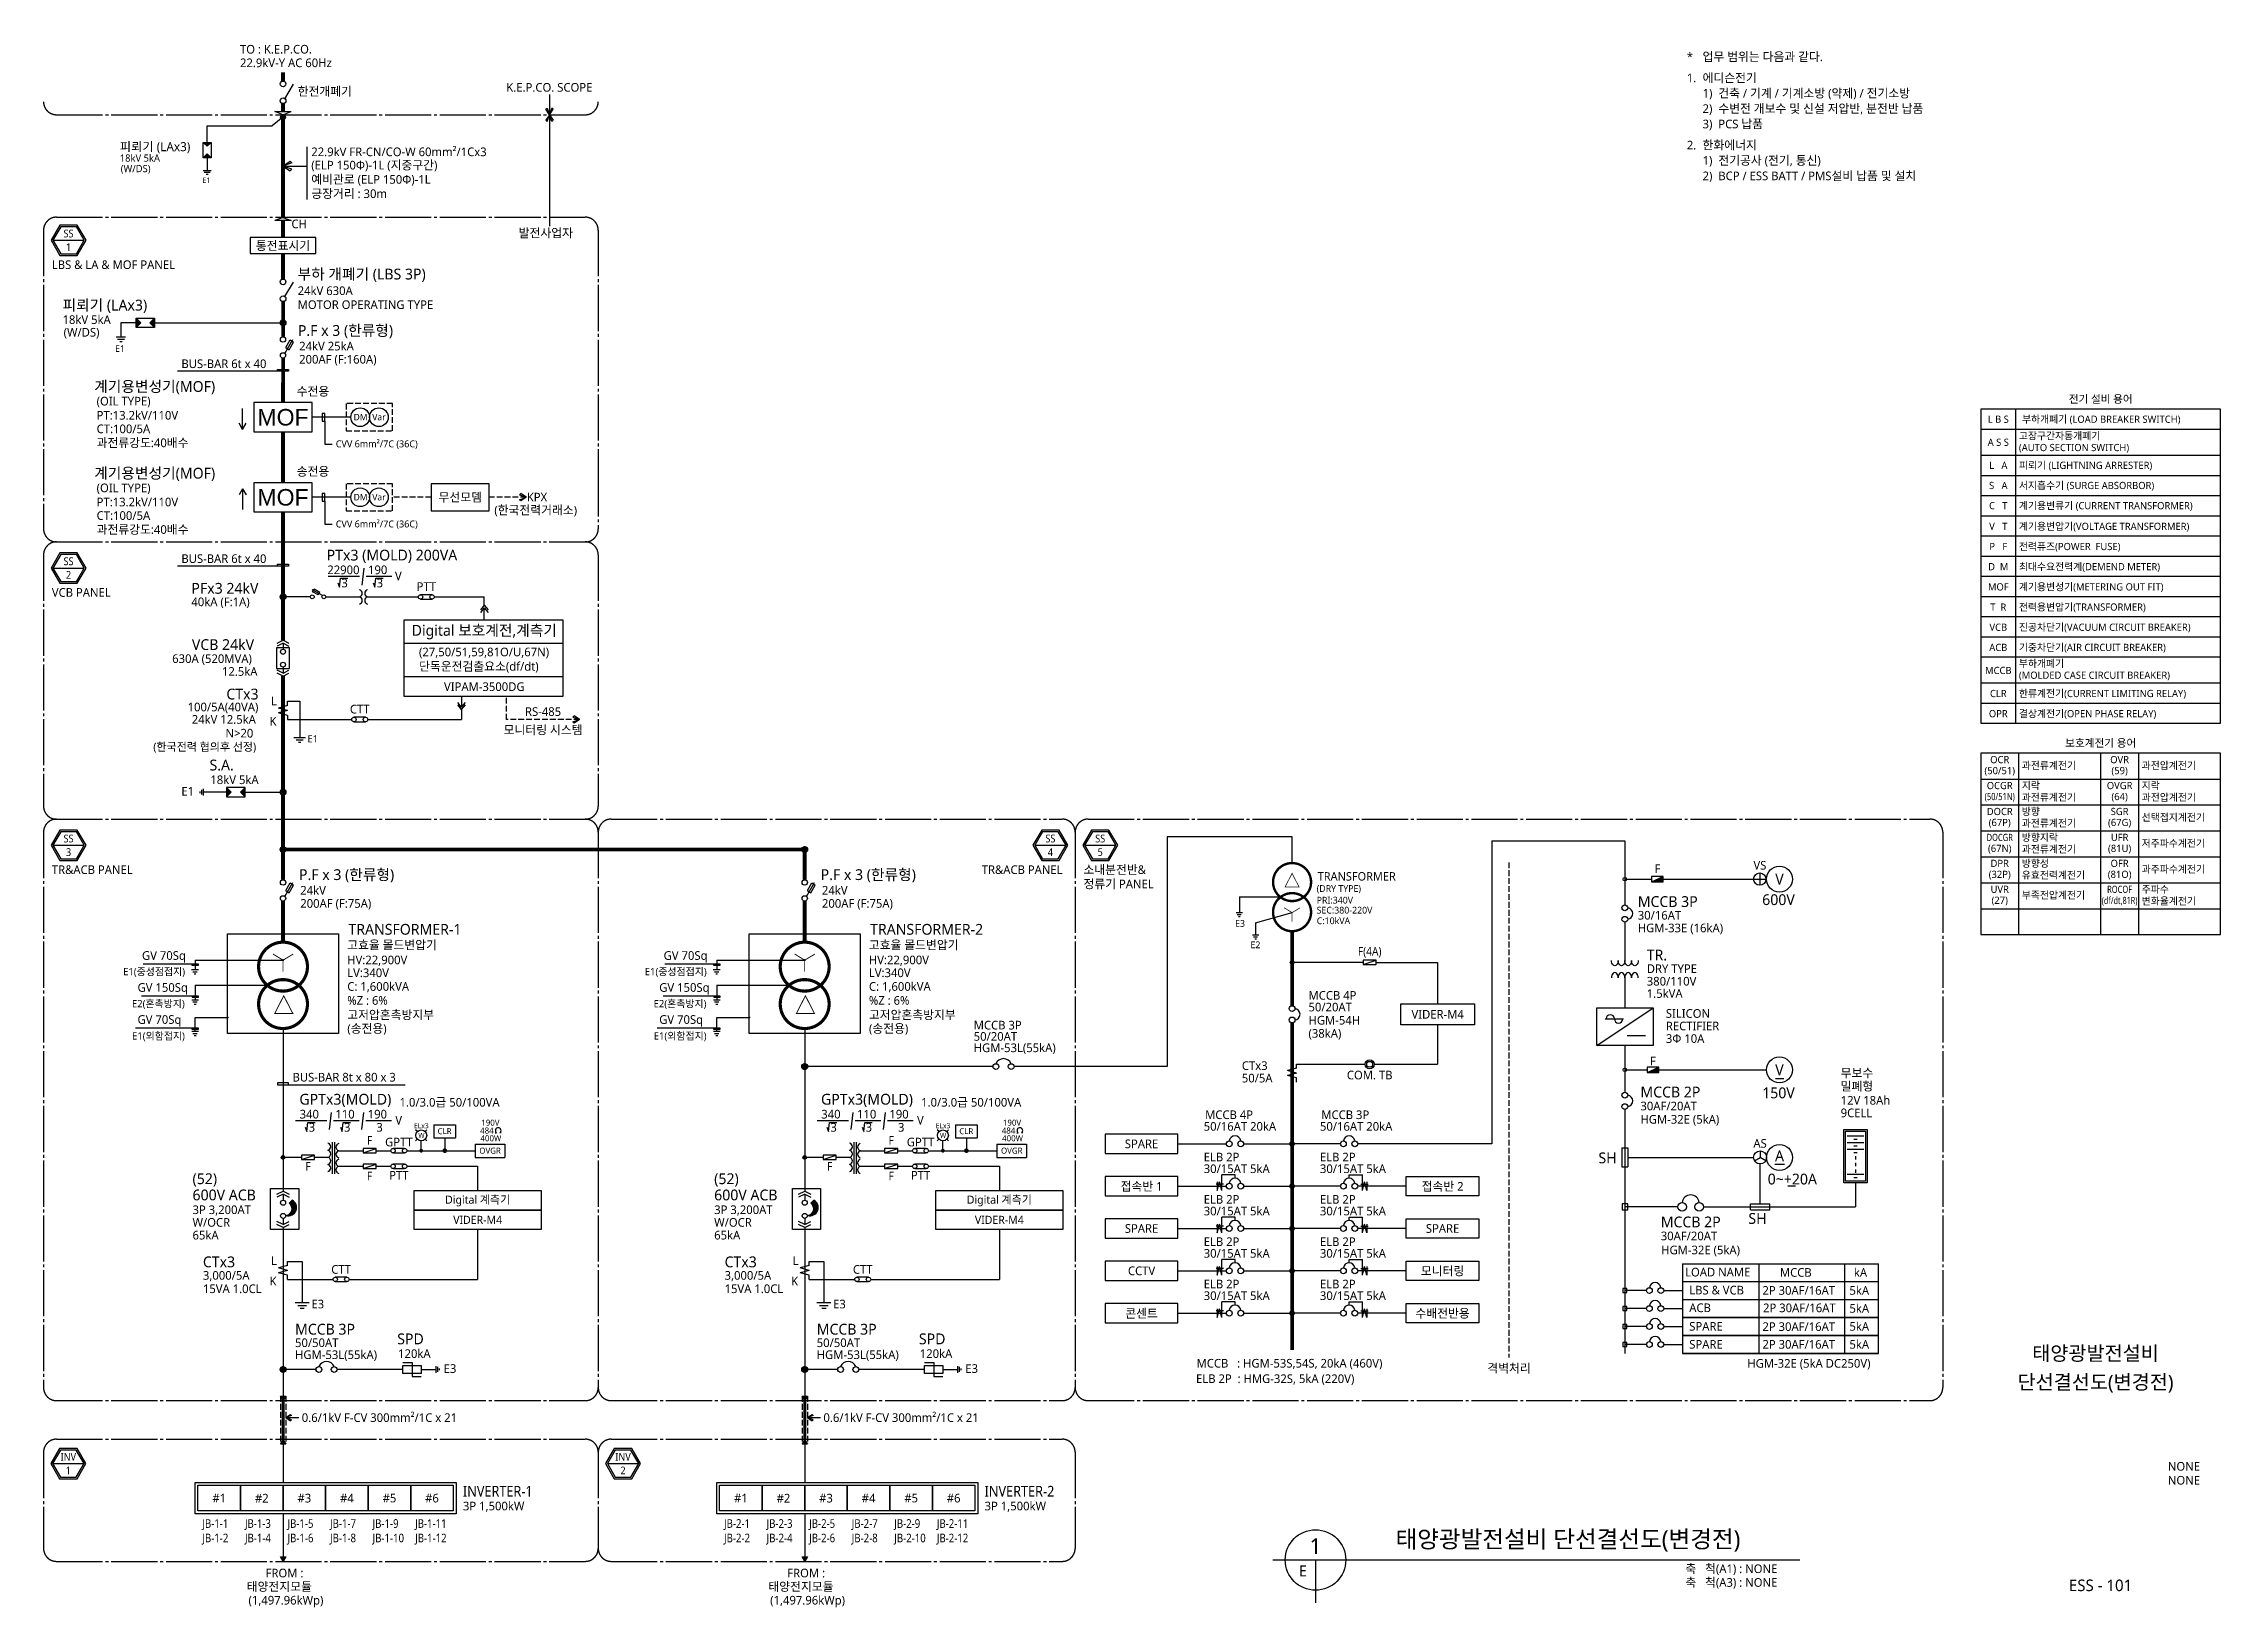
# Model space of a CAD drawing. Header units: millimetres. Extents: x 6276 to 501578, y 2533 to 56800.
# Drawn here: x 6276 to 81810, y 2533 to 56800 of the extents above; entities that cross this region are included whole.
import ezdxf
from ezdxf.enums import TextEntityAlignment as Align

# ---------------------------------------------------------------- set-up
doc = ezdxf.new("R2010")
doc.units = ezdxf.units.MM
doc.header["$LTSCALE"] = 100
doc.set_wipeout_variables(frame=1)
doc.linetypes.add('C4', pattern=[19, 16, -1, 1, -1])
doc.linetypes.add('LH2', pattern=[2.75, 2, -0.75])
for name, color, linetype in [('E-ELEC', 3, 'Continuous'), ('E-LINE', 4, 'Continuous'), ('E-TABL', 1, 'Continuous'), ('E-TEXT', 7, 'Continuous'), ('도면 TITLE', 4, 'Continuous')]:
    doc.layers.add(name, color=color, linetype=linetype)
doc.styles.add('arial', font='arial.ttf')
doc.styles.add('MG', font='malgun.ttf')

msp = doc.modelspace()

# ---------------------------------------------------------------- texts
at = {"style": 'MG'}
for s, p in [('BUS-BAR 6t x 40', (11060, 45539)), ('BUS-BAR 6t x 40', (11060, 38776)), ('GV 70Sq', (9692, 25005)), ('GV 70Sq', (27792, 25005)), ('GV 150Sq', (9538, 23896)), ('GV 150Sq', (27639, 23896)), ('GV 70Sq', (9537, 22784)), ('GV 70Sq', (27638, 22784)), ('BUS-BAR 8t x 80 x 3', (14915, 20783))]:
    msp.add_text(s, height=300, dxfattribs=at).set_placement(p)
at = {"color": 3, "linetype": 'Continuous', "style": 'MG'}
for s, p in [('ELB 2P  : HMG-32S, 5kA (220V)', (46266, 10321)), ('MCCB   : HGM-53S,54S, 20kA (460V)', (46283, 10857))]:
    msp.add_text(s, height=300, dxfattribs=at).set_placement(p)
at = {"layer": 'E-ELEC', "style": 'MG'}
for s, height, p in [('CT:100/5A', 300, (8119, 43280)), ('CT:100/5A', 300, (8119, 40272)), ('단독운전검출요소(df/dt)', 300, (19307, 35037)), ('(DRY TYPE)', 233.3, (50451, 27363)), ('C:10kVA', 233.3, (50453, 26243)), ('고효율 몰드변압기', 300, (16812, 25371)), ('고효율 몰드변압기', 300, (34913, 25371)), ('C: 1,600kVA', 300, (16815, 23931)), ('C: 1,600kVA', 300, (34915, 23931))]:
    msp.add_text(s, height=height, dxfattribs=at).set_placement(p)
for s, height, p in [('(27,50/51,59,81O/U,67N)', 300, (21560, 35657)), ('VIPAM-3500DG', 300, (21570, 34484)), ('VIDER-M4', 300, (54649, 23116)), ('VIDER-M4', 280, (21339, 15983)), ('VIDER-M4', 280, (39440, 15983))]:
    msp.add_text(s, height=height, dxfattribs=at).set_placement(p, align=Align.MIDDLE)
msp.add_text('100/5A(40VA)', height=300, dxfattribs=at).set_placement((13730, 33628), align=Align.RIGHT)
at = {"layer": 'E-LINE', "style": 'MG'}
for s, height, p in [('피뢰기 (LAx3)', 312.5, (8922, 53065)), ('부하 개폐기 (LBS 3P)', 375, (15094, 48614)), ('피뢰기 (LAx3)', 375, (6935, 47536)), ('P.F x 3 (한류형)', 375, (15101, 46656)), ('계기용변성기(MOF)', 375, (8036, 44712)), ('계기용변성기(MOF)', 375, (8036, 41703)), ('PTx3 (MOLD) 200VA', 375, (16100, 38862)), ('PFx3 24kV', 375, (11407, 37709)), ('VCB 24kV', 375, (11423, 35756)), ('S.A.', 375, (12036, 31577)), ('P.F x 3 (한류형)', 375, (15140, 27774)), ('P.F x 3 (한류형)', 375, (33241, 27774)), ('TRANSFORMER', 291.67, (50486, 27756)), ('TRANSFORMER-1', 375, (16857, 25876)), ('TRANSFORMER-2', 375, (34958, 25876)), ('(52)', 375, (11446, 17223)), ('(52)', 375, (29546, 17223)), ('600V ACB', 375, (11446, 16659)), ('600V ACB', 375, (29546, 16659)), ('CTx3', 375, (11806, 14337)), ('CTx3', 375, (29907, 14337)), ('MCCB 3P', 375, (15003, 12001)), ('MCCB 3P', 375, (33104, 12001)), ('SPD', 375, (18549, 11665)), ('SPD', 375, (36650, 11665))]:
    msp.add_text(s, height=height, dxfattribs=at).set_placement(p)
for s, height, p in [('Digital 보호계전,계측기', 375, (21570, 36400)), ('GPTx3(MOLD)', 375, (16748, 20129)), ('GPTx3(MOLD)', 375, (34848, 20129)), ('Digital 계측기', 280, (21339, 16659)), ('Digital 계측기', 280, (39440, 16659))]:
    msp.add_text(s, height=height, dxfattribs=at).set_placement(p, align=Align.MIDDLE)
msp.add_text('CTx3', height=375, dxfattribs=at).set_placement((13738, 34040), align=Align.RIGHT)
at = {"layer": 'E-LINE', "style": 'MG', "width": 0.9}
for s, p in [('INVERTER-1', (20828, 6378)), ('INVERTER-2', (38928, 6378))]:
    msp.add_text(s, height=375, dxfattribs=at).set_placement(p)
at = {"layer": 'E-TEXT', "style": 'MG'}
for s, height, p in [('TO : K.E.P.CO.', 300, (13092, 56452)), ('22.9kV-Y AC 60Hz', 300, (13093, 55981)), ('한전개폐기', 300, (15094, 54988)), ('K.E.P.CO. SCOPE', 300, (22332, 55129)), ('18kV 5kA', 250, (8922, 52701)), ('22.9kV FR-CN/CO-W 60mm²/1Cx3', 300, (15567, 52892)), ('(W/DS)', 250, (8954, 52336)), ('E1', 188.5, (11787, 51963)), ('(ELP 150Φ)-1L (지중구간)', 300, (15567, 52430)), ('예비관로 (ELP 150Φ)-1L', 300, (15567, 51935)), ('긍장거리 : 30m', 300, (15567, 51440)), ('CH', 300, (14878, 50392)), ('발전사업자', 300, (22763, 50075)), ('24kV 630A', 300, (15094, 48074)), ('MOTOR OPERATING TYPE', 300, (15094, 47589)), ('18kV 5kA', 300, (6935, 47069)), ('(W/DS)', 300, (6974, 46631)), ('E1', 226.2, (8762, 46101)), ('24kV 25kA', 300, (15145, 46151)), ('200AF (F:160A)', 300, (15145, 45694)), ('수전용', 300, (15060, 44581)), ('(OIL TYPE)', 300, (8119, 44241)), ('PT:13.2kV/110V', 300, (8119, 43750)), ('DM', 226.2, (17035, 43724)), ('Var', 226.2, (17683, 43724)), ('과전류강도:40배수', 300, (8119, 42795)), ('CVV 6mm²/7C (36C)', 240, (16417, 42788)), ('송전용', 300, (15060, 41803)), ('(OIL TYPE)', 300, (8119, 41232)), ('PT:13.2kV/110V', 300, (8119, 40741)), ('DM', 226.2, (17035, 40946)), ('Var', 226.2, (17683, 40946)), ('(한국전력거래소)', 300, (21918, 40458)), ('KPX', 300, (23043, 40911)), ('과전류강도:40배수', 300, (8119, 39786)), ('CVV 6mm²/7C (36C)', 240, (16417, 40009)), ('22900', 300, (16122, 38388)), ('190', 300, (17535, 38388)), ('3', 300, (16611, 37931)), ('3', 300, (17835, 37931)), ('V', 300, (18469, 38177)), ('40kA (F:1A)', 300, (11407, 37277)), ('630A (520MVA)', 300, (10740, 35306)), ('12.5kA', 300, (12466, 34861)), ('E1', 300, (11060, 30706)), ('18kV 5kA', 300, (12065, 31104)), ('F', 300, (62175, 28021)), ('24kV', 300, (15184, 27269)), ('24kV', 300, (33285, 27269)), ('PRI:340V', 233.3, (50451, 26959)), ('MCCB 3P', 375, (61592, 26839)), ('600V', 375, (65910, 26905)), ('200AF (F:75A)', 300, (15184, 26812)), ('200AF (F:75A)', 300, (33285, 26812)), ('SEC:380-220V', 233.33, (50451, 26612)), ('30/16AT', 300, (61592, 26402)), ('HV:22,900V', 300, (16813, 24851)), ('HV:22,900V', 300, (34913, 24851)), ('TR.', 375, (61904, 24985)), ('LV:340V', 300, (16813, 24406)), ('LV:340V', 300, (34913, 24406)), ('380/110V', 300, (61904, 24112)), ('DRY TYPE', 300, (61904, 24548)), ('%%%Z : 6%%%', 300, (16815, 23446)), ('%%%Z : 6%%%', 300, (34915, 23446)), ('50/20AT', 300, (50167, 23216)), ('MCCB 4P', 300, (50167, 23621)), ('1.5kVA', 300, (61904, 23687)), ('(송전용)', 300, (16817, 22470)), ('고저압혼촉방지부', 300, (16815, 22945)), ('(송전용)', 300, (34917, 22470)), ('고저압혼촉방지부', 300, (34915, 22945)), ('HGM-54H', 300, (50167, 22760)), ('SILICON', 300, (62567, 22994)), ('RECTIFIER', 300, (62567, 22559)), ('(38kA)', 300, (50167, 22303)), ('3Φ 10A', 300, (62567, 22123)), ('F', 300, (62017, 21341)), ('무보수', 300, (68632, 20927)), ('MCCB 2P', 375, (61684, 20230)), ('150V', 375, (65910, 20202)), ('밀폐형', 300, (68632, 20468)), ('340', 300, (15162, 19500)), ('110', 300, (16402, 19500)), ('190', 300, (17524, 19500)), ('340', 300, (33262, 19500)), ('110', 300, (34502, 19500)), ('190', 300, (35624, 19500)), ('30AF/20AT', 300, (61684, 19783)), ('9CELL', 300, (68632, 19545)), ('12V 18Ah', 300, (68632, 19980)), ('3', 300, (15477, 19043)), ('3', 300, (16702, 19043)), ('3', 300, (17824, 19043)), ('V', 300, (18482, 19289)), ('3', 300, (33578, 19043)), ('3', 300, (34802, 19043)), ('3', 300, (35924, 19043)), ('V', 300, (36583, 19289)), ('SH', 375, (60228, 17946)), ('0~+20A', 375, (66101, 17211)), ('MCCB 2P', 375, (62390, 15722)), ('SH', 375, (65431, 15843)), ('30AF/20AT', 300, (62390, 15275)), ('LOAD NAME', 300, (63234, 14018)), ('LBS & VCB', 300, (63378, 13394)), ('2P 30AF/16AT', 300, (65917, 13384)), ('MCCB', 300, (66523, 14008)), ('5kA', 300, (68937, 13384)), ('kA', 300, (69091, 14008)), ('ACB', 300, (63378, 12781)), ('2P 30AF/16AT', 300, (65938, 12779)), ('5kA', 300, (68937, 12760)), ('SPARE', 300, (63378, 12138)), ('2P 30AF/16AT', 300, (65917, 12128)), ('5kA', 300, (68937, 12136)), ('120kA', 300, (18578, 11191)), ('120kA', 300, (36679, 11191)), ('SPARE', 300, (63378, 11514)), ('2P 30AF/16AT', 300, (65917, 11513)), ('5kA', 300, (68937, 11513)), ('E3', 300, (20161, 10673)), ('E3', 300, (38261, 10673)), ('HGM-32E (5kA DC250V)', 300, (65392, 10852)), ('0.6/1kV F-CV 300mm²/1C x 21', 300, (15236, 8970)), ('0.6/1kV F-CV 300mm²/1C x 21', 300, (33337, 8970)), ('FROM :', 300, (13981, 3577)), ('FROM :', 300, (32081, 3577)), ('태양전지모듈', 300, (13327, 3106)), ('태양전지모듈', 300, (31427, 3106)), ('(1,497.96kWp)', 300, (13388, 2634)), ('(1,497.96kWp)', 300, (31488, 2634))]:
    msp.add_text(s, height=height, dxfattribs=at).set_placement(p)
at = {"layer": 'E-TEXT', "linetype": 'Continuous', "style": 'MG', "width": 0.9}
for s, p in [('SS', (7145, 50208)), ('1', (7145, 49736)), ('SS', (7145, 38835)), ('2', (7145, 38364)), ('SS', (7145, 29215)), ('3', (7145, 28743)), ('SS', (41212, 29215)), ('4', (41212, 28743)), ('SS', (42940, 29215)), ('5', (42940, 28743)), ('INV', (7136, 7760)), ('INV', (26383, 7760)), ('1', (7136, 7288)), ('2', (26383, 7288))]:
    msp.add_text(s, height=270, dxfattribs=at).set_placement(p, align=Align.MIDDLE)
at = {"layer": 'E-TEXT'}
for s, height, style, p in [('통전표시기', 300, 'MG', (14586, 49792)), ('전기 설비 용어', 270, 'MG', (77656, 44471)), ('MOF', 573.3, 'arial', (14586, 43833)), ('L B S', 250, 'MG', (74101, 43765)), ('A S S', 250, 'MG', (74101, 42965)), ('S   A', 250, 'MG', (74101, 41465)), ('L   A', 250, 'MG', (74101, 42165)), ('MOF', 573.3, 'arial', (14586, 41055)), ('C   T', 250, 'MG', (74101, 40765)), ('V   T', 250, 'MG', (74101, 40047)), ('P   F', 250, 'MG', (74101, 39347)), ('D  M', 250, 'MG', (74101, 38647)), ('PTT', 300, 'MG', (19557, 37959)), ('MOF', 250, 'MG', (74101, 37947)), ('T  R', 250, 'MG', (74101, 37247)), ('VCB', 250, 'MG', (74101, 36547)), ('ACB', 250, 'MG', (74101, 35847)), ('MCCB', 250, 'MG', (74101, 35047)), ('CLR', 250, 'MG', (74101, 34247)), ('CTT', 300, 'MG', (17247, 33704)), ('OPR', 250, 'MG', (74101, 33547)), ('보호계전기 용어', 270, 'MG', (77656, 32535)), ('OCR', 250, 'MG', (74151, 31953)), ('OVR', 250, 'MG', (78311, 31953)), ('(50/51)', 250, 'MG', (74151, 31546)), ('OCGR', 250, 'MG', (74151, 31053)), ('OVGR', 250, 'MG', (78311, 31053)), ('(59)', 250, 'MG', (78311, 31546)), ('DOCR', 250, 'MG', (74151, 30153)), ('SGR', 250, 'MG', (78311, 30153)), ('(64)', 250, 'MG', (78311, 30646)), ('(67P)', 250, 'MG', (74151, 29746)), ('(67G)', 250, 'MG', (78311, 29746)), ('(67N)', 250, 'MG', (74151, 28846)), ('(81U)', 250, 'MG', (78311, 28846)), ('UFR', 250, 'MG', (78311, 29253)), ('VS', 300, 'MG', (65830, 28286)), ('V', 375, 'MG', (66509, 27805)), ('(32P)', 250, 'MG', (74151, 27946)), ('DPR', 250, 'MG', (74151, 28353)), ('(81O)', 250, 'MG', (78311, 27946)), ('OFR', 250, 'MG', (78311, 28353)), ('UVR', 250, 'MG', (74151, 27453)), ('(27)', 250, 'MG', (74151, 27046)), ('V', 375, 'MG', (66509, 21188)), ('400W', 209.8, 'MG', (21798, 18814)), ('190V', 209.8, 'MG', (21781, 19355)), ('400W', 209.8, 'MG', (39899, 18814)), ('190V', 209.8, 'MG', (39881, 19355)), ('GPTT', 300, 'MG', (18605, 18682)), ('OVGR', 209.8, 'MG', (21771, 18383)), ('GPTT', 300, 'MG', (36706, 18682)), ('OVGR', 209.8, 'MG', (39871, 18383)), ('SPARE', 300, 'MG', (44375, 18620)), ('AS', 300, 'MG', (65836, 18636)), ('A', 375, 'MG', (66511, 18204)), ('PTT', 300, 'MG', (18605, 17530)), ('PTT', 300, 'MG', (36706, 17530)), ('접속반 1', 300, 'MG', (44375, 17151)), ('접속반 2', 300, 'MG', (54820, 17151)), ('SPARE', 300, 'MG', (44375, 15683)), ('SPARE', 300, 'MG', (54820, 15683)), ('CTT', 300, 'MG', (16599, 14262)), ('CTT', 300, 'MG', (34700, 14262)), ('CCTV', 300, 'MG', (44375, 14214)), ('모니터링', 300, 'MG', (54820, 14214)), ('콘센트', 300, 'MG', (44375, 12745)), ('수배전반용', 300, 'MG', (54820, 12745))]:
    msp.add_text(s, height=height, dxfattribs=dict(at, style=style)).set_placement(p, align=Align.MIDDLE)
at = {"layer": 'E-TEXT', "linetype": 'Continuous', "style": 'MG'}
for s, height, p in [('LBS & LA & MOF PANEL', 300, (6565, 48976)), ('VCB PANEL', 300, (6565, 37603)), ('E1', 250, (15433, 32550)), ('TR&ACB PANEL', 300, (6565, 27983)), ('TR&ACB PANEL', 300, (38830, 27983)), ('소내분전반&', 300, (42360, 27983)), ('정류기 PANEL', 300, (42360, 27487)), ('HGM-33E (16kA)', 300, (61592, 25961)), ('MCCB 3P', 300, (38551, 22589)), ('50/20AT', 300, (38551, 22198)), ('HGM-53L(55kA)', 300, (38551, 21803)), ('CTx3', 300, (47854, 21184)), ('50/5A', 300, (47854, 20751)), ('1.0/3.0급 50/100VA', 300, (18627, 19912)), ('1.0/3.0급 50/100VA', 300, (36727, 19912)), ('MCCB 4P', 300, (46579, 19480)), ('MCCB 3P', 300, (50611, 19480)), ('HGM-32E (5kA)', 300, (61684, 19321)), ('50/16AT 20kA', 300, (46532, 19076)), ('50/16AT 20kA', 300, (50564, 19076)), ('ELB 2P', 300, (46532, 18012)), ('ELB 2P', 300, (50564, 18012)), ('30/15AT 5kA', 300, (46532, 17607)), ('30/15AT 5kA', 300, (50564, 17607)), ('ELB 2P', 300, (46532, 16543)), ('ELB 2P', 300, (50564, 16543)), ('W/OCR', 300, (11446, 15744)), ('3P 3,200AT', 300, (11446, 16184)), ('W/OCR', 300, (29546, 15744)), ('3P 3,200AT', 300, (29546, 16184)), ('30/15AT 5kA', 300, (46532, 16139)), ('30/15AT 5kA', 300, (50564, 16139)), ('65kA', 300, (11446, 15302)), ('65kA', 300, (29546, 15302)), ('ELB 2P', 300, (46532, 15075)), ('ELB 2P', 300, (50564, 15075)), ('HGM-32E (5kA)', 300, (62403, 14788)), ('30/15AT 5kA', 300, (46532, 14670)), ('30/15AT 5kA', 300, (50564, 14670)), ('3,000/5A', 300, (11806, 13905)), ('15VA 1.0CL', 300, (11806, 13442)), ('3,000/5A', 300, (29907, 13905)), ('15VA 1.0CL', 300, (29907, 13442)), ('ELB 2P', 300, (46532, 13606)), ('ELB 2P', 300, (50564, 13606)), ('E3', 300, (15571, 12911)), ('E3', 300, (33672, 12911)), ('30/15AT 5kA', 300, (46532, 13202)), ('30/15AT 5kA', 300, (50564, 13202)), ('50/50AT', 300, (15003, 11569)), ('HGM-53L(55kA)', 300, (15003, 11154)), ('50/50AT', 300, (33104, 11569)), ('HGM-53L(55kA)', 300, (33104, 11154)), ('3P 1,500kW', 300, (20828, 5903)), ('3P 1,500kW', 300, (38928, 5903))]:
    msp.add_text(s, height=height, dxfattribs=at).set_placement(p)
at = {"layer": 'E-TEXT', "style": 'MG'}
for s, p in [('부하개폐기 (LOAD BREAKER SWITCH)', (74924, 43765)), ('고장구간자동개폐기', (74817, 43189)), ('(AUTO SECTION SWITCH)', (74817, 42782)), ('피뢰기 (LIGHTNING ARRESTER)', (74817, 42165)), ('서지흡수기 (SURGE ABSORBOR)', (74817, 41465)), ('계기용변류기 (CURRENT TRANSFORMER)', (74817, 40765)), ('계기용변압기(VOLTAGE TRANSFORMER)', (74817, 40047)), ('전력퓨즈(POWER  FUSE)', (74817, 39347)), ('최대수요전력계(DEMEND METER)', (74817, 38647)), ('계기용변성기(METERING OUT FIT)', (74817, 37947)), ('전력용변압기(TRANSFORMER)', (74817, 37247)), ('진공차단기(VACUUM CIRCUIT BREAKER)', (74817, 36547)), ('기중차단기(AIR CIRCUIT BREAKER)', (74817, 35847)), ('(MOLDED CASE CIRCUIT BREAKER)', (74817, 34882)), ('부하개폐기', (74817, 35289)), ('한류계전기(CURRENT LIMITING RELAY)', (74817, 34247)), ('결상계전기(OPEN PHASE RELAY)', (74817, 33547)), ('과전류계전기', (74917, 31750)), ('과전압계전기', (79077, 31750)), ('지락', (74917, 31053)), ('지락', (79077, 31053)), ('과전류계전기', (74917, 30646)), ('방향', (74917, 30153)), ('과전압계전기', (79077, 30646)), ('과전류계전기', (74917, 29746)), ('선택접지계전기', (79077, 29950)), ('과전류계전기', (74917, 28846)), ('방향지락', (74917, 29253)), ('저주파수계전기', (79077, 29050)), ('유효전력계전기', (74917, 27946)), ('방향성', (74917, 28353)), ('과주파수계전기', (79077, 28150)), ('부족전압계전기', (74917, 27250)), ('주파수', (79077, 27453)), ('변화율계전기', (79077, 27046))]:
    msp.add_text(s, height=250, dxfattribs=at).set_placement(p, align=Align.MIDDLE_LEFT)
for s, p in [('무선모뎀', (20736, 41055)), ('RS-485', (23609, 33619)), ('모니터링 시스템', (23609, 32984))]:
    msp.add_text(s, height=300, dxfattribs=at).set_placement(p, align=Align.MIDDLE_CENTER)
for s, height, p in [('L', 300, (14371, 33840)), ('24kV 12.5kA', 300, (13644, 33198)), ('K', 300, (14358, 33135)), ('(한국전력 협의후 선정)', 280, (13655, 32256)), ('N>20', 300, (13555, 32720)), ('L', 300, (14371, 14412)), ('L', 300, (32471, 14412)), ('K', 300, (14358, 13707)), ('K', 300, (32458, 13707))]:
    msp.add_text(s, height=height, dxfattribs=at).set_placement(p, align=Align.RIGHT)
for s, height, width, p in [('(50/51N)', 250, 0.8, (74151, 30646)), ('DOCGR', 250, 0.8, (74151, 29253)), ('(df/dt,81R)', 250, 0.65, (78311, 27046)), ('ROCOF', 250, 0.8, (78311, 27453)), ('F(4A)', 300, 0.9, (52290, 25270)), ('F', 300, 0.9, (17589, 18743)), ('F', 300, 0.9, (35689, 18743)), ('F', 300, 0.9, (15454, 17836)), ('F', 300, 0.9, (17588, 17505)), ('F', 300, 0.9, (33555, 17836)), ('F', 300, 0.9, (35689, 17505))]:
    msp.add_text(s, height=height, dxfattribs=dict(at, width=width)).set_placement(p, align=Align.MIDDLE)
for s, height, p in [('E3', 233.3, (47793, 26151)), ('E2', 233.3, (48327, 25409)), ('E1(중성점접지)', 252, (10113, 24469)), ('E1(중성점접지)', 252, (28213, 24469)), ('E2(혼촉방지)', 252, (10260, 23358)), ('E2(혼촉방지)', 252, (28361, 23358)), ('E1(외함접지)', 252, (10264, 22238)), ('E1(외함접지)', 252, (28365, 22238)), ('ELx3', 174.8, (19388, 19161)), ('W', 175, (19388, 18827)), ('CLR', 209.8, (20192, 18956)), ('ELx3', 174.8, (37488, 19161)), ('W', 175, (37488, 18827)), ('CLR', 209.8, (38293, 18956))]:
    msp.add_text(s, height=height, dxfattribs=at).set_placement(p, align=Align.CENTER)
at = {"layer": 'E-TEXT', "linetype": 'Continuous', "style": 'MG'}
for s, p in [('COM. TB', (52290, 21007)), ('격벽처리', (57124, 10834))]:
    msp.add_text(s, height=300, dxfattribs=at).set_placement(p, align=Align.MIDDLE_CENTER)
at = {"layer": 'E-TEXT', "color": 3, "style": 'MG'}
for p in [(21660, 19081), (39761, 19081)]:
    msp.add_text('484', height=209.8, dxfattribs=at).set_placement(p, align=Align.MIDDLE)
at = {"layer": 'E-TEXT', "linetype": 'Continuous', "style": 'MG'}
for s, p in [('#1', (12373, 6327)), ('#2', (13849, 6327)), ('#3', (15326, 6327)), ('#4', (16802, 6327)), ('#5', (18279, 6327)), ('#6', (19755, 6327)), ('#1', (30473, 6327)), ('#2', (31950, 6327)), ('#3', (33426, 6327)), ('#4', (34903, 6327)), ('#5', (36380, 6327)), ('#6', (37856, 6327))]:
    msp.add_text(s, height=300, dxfattribs=at).set_placement(p, align=Align.MIDDLE)
at = {"layer": 'E-TEXT', "linetype": 'Continuous', "style": 'MG', "width": 0.85}
for s, p in [('JB-1-1', (11788, 5296)), ('JB-1-3', (13265, 5296)), ('JB-1-5', (14741, 5296)), ('JB-1-7', (16218, 5296)), ('JB-1-9', (17694, 5296)), ('JB-1-11', (19171, 5296)), ('JB-2-1', (29889, 5296)), ('JB-2-3', (31365, 5296)), ('JB-2-5', (32842, 5296)), ('JB-2-7', (34319, 5296)), ('JB-2-9', (35795, 5296)), ('JB-2-11', (37272, 5296)), ('JB-1-2', (11788, 4794)), ('JB-1-4', (13265, 4794)), ('JB-1-6', (14741, 4794)), ('JB-1-8', (16218, 4794)), ('JB-1-10', (17694, 4794)), ('JB-1-12', (19171, 4794)), ('JB-2-2', (29889, 4794)), ('JB-2-4', (31365, 4794)), ('JB-2-6', (32842, 4794)), ('JB-2-8', (34319, 4794)), ('JB-2-10', (35795, 4794)), ('JB-2-12', (37272, 4794))]:
    msp.add_text(s, height=300, dxfattribs=at).set_placement(p)
at = {"layer": '도면 TITLE', "style": 'MG'}
for s, height, p in [('태양광발전설비', 500, (77475, 11353)), ('단선결선도(변경전)', 500, (77475, 10351)), ('ESS - 101', 400, (77650, 3300))]:
    msp.add_text(s, height=height, dxfattribs=at).set_placement(p, align=Align.MIDDLE_CENTER)
for s, p in [('NONE', (81101, 7429)), ('NONE', (81101, 6947)), ('축   척(A1) : NONE', (66435, 3876)), ('축   척(A3) : NONE', (66435, 3401))]:
    msp.add_text(s, height=300, dxfattribs=at).set_placement(p, align=Align.MIDDLE_RIGHT)
for s, height, p in [('1', 544, (50409, 4664)), ('E', 389, (49971, 3802))]:
    msp.add_text(s, height=height, dxfattribs=at).set_placement(p, align=Align.MIDDLE)
msp.add_text('태양광발전설비 단선결선도(변경전)', height=600, dxfattribs=at).set_placement((53187, 4905), align=Align.MIDDLE_LEFT)

# ---------------------------------------------------------------- blocks, each defined once
blk = doc.blocks.new('TB1')
blk.add_circle((0, 0), 1.03)
at = {"linetype": 'Continuous'}
blk.add_circle((0, 0), 0.681, dxfattribs=at)

# ---------------------------------------------------------------- hatches: boundary and pattern name
at = {"layer": 'E-ELEC'}
for points in [[(14901, 16664), (14796, 16559, -0.720759), (14691, 16139, 0.926031)], [(33001, 16664), (32896, 16559, -0.720759), (32791, 16139, 0.926031)]]:
    msp.add_hatch(color=256, dxfattribs=at).paths.add_polyline_path(points)
at = {"layer": 'E-LINE'}
for points in [[(14588, 9711), (14497, 9868), (14679, 9868)], [(32688, 9711), (32597, 9868), (32779, 9868)], [(14588, 8371), (14497, 8213), (14679, 8213)], [(32688, 8371), (32597, 8213), (32779, 8213)], [(14588, 4133), (14497, 4291), (14679, 4291)], [(32688, 4133), (32597, 4291), (32779, 4291)]]:
    msp.add_hatch(color=256, dxfattribs=at).paths.add_polyline_path(points)
at = {"layer": 'E-TEXT', "linetype": 'Continuous'}
for points in [[(62476, 27899), (62074, 27712), (62476, 27712)], [(62318, 21094), (62318, 21281), (61916, 21094)]]:
    msp.add_hatch(color=256, dxfattribs=at).paths.add_polyline_path(points)

# ---------------------------------------------------------------- linework, layer by layer
at = {"color": 1}
for p, q in [((14779, 45428), (10922, 45428)), ((14393, 45432), (14393, 45495)), ((14393, 45495), (14779, 45495)), ((14779, 45495), (14779, 45428)), ((14779, 38665), (10922, 38665)), ((14393, 38669), (14393, 38732)), ((14393, 38732), (14779, 38732)), ((14779, 38732), (14779, 38665)), ((11648, 24857), (9735, 24857)), ((11424, 24856), (11424, 24824)), ((11424, 24824), (11648, 24824)), ((11648, 24824), (11648, 24857)), ((29749, 24857), (27836, 24857)), ((29525, 24856), (29525, 24824)), ((29525, 24824), (29749, 24824)), ((29749, 24824), (29749, 24857)), ((11654, 23747), (9673, 23747)), ((11431, 23747), (11431, 23715)), ((11431, 23715), (11654, 23715)), ((11654, 23715), (11654, 23747)), ((29755, 23747), (27774, 23747)), ((29531, 23747), (29531, 23715)), ((29531, 23715), (29755, 23715)), ((29755, 23715), (29755, 23747)), ((11648, 22635), (9466, 22635)), ((11424, 22635), (11424, 22603)), ((11424, 22603), (11648, 22603)), ((11648, 22603), (11648, 22635)), ((29749, 22635), (27566, 22635)), ((29525, 22635), (29525, 22603)), ((29525, 22603), (29749, 22603)), ((29749, 22603), (29749, 22635)), ((14779, 20739), (14393, 20739)), ((14393, 20739), (14393, 20672)), ((14393, 20672), (18822, 20672)), ((14779, 20676), (14779, 20739))]:
    msp.add_line(p, q, dxfattribs=at)
at = {"layer": 'E-ELEC', "linetype": 'Continuous'}
for p, q in [((14652, 54886), (14948, 55393)), ((14303, 54437), (14867, 54437)), ((14584, 54330), (14867, 54437)), ((14587, 50765), (14304, 50657)), ((14868, 50657), (14304, 50657)), ((14652, 48019), (14948, 48525)), ((14681, 46248), (14797, 46173)), ((14837, 46517), (14954, 46441)), ((15610, 37780), (15665, 37865)), ((15804, 37668), (15858, 37751)), ((14681, 27408), (14797, 27332)), ((14837, 27676), (14954, 27600)), ((32782, 27408), (32898, 27332)), ((32938, 27676), (33055, 27600))]:
    msp.add_line(p, q, dxfattribs=at)
at = {"layer": 'E-ELEC'}
for p, q in [((11954, 53942), (14214, 53942)), ((11954, 53371), (11954, 53942)), ((14585, 54246), (14214, 53942)), ((11820, 53371), (11954, 53237)), ((11820, 52834), (11820, 53371)), ((11820, 53371), (12089, 53371)), ((11820, 52834), (11954, 52968)), ((11954, 53237), (12089, 53371)), ((11954, 52968), (12089, 52834)), ((12089, 53371), (12089, 52834)), ((12089, 52834), (11820, 52834)), ((11820, 52398), (12089, 52398)), ((11854, 52331), (12055, 52331)), ((11921, 52263), (11988, 52263)), ((11954, 52834), (11954, 52398)), ((9485, 47112), (8962, 47112)), ((8962, 47112), (8962, 46624)), ((9485, 47274), (10131, 47274)), ((9485, 47274), (9647, 47112)), ((9485, 46951), (9485, 47274)), ((9647, 47112), (9485, 46951)), ((10131, 46951), (9485, 46951)), ((10131, 47274), (9969, 47112)), ((9969, 47112), (10131, 46951)), ((10131, 47274), (10131, 46951)), ((10131, 47112), (14586, 47112)), ((8801, 46624), (9124, 46624)), ((8841, 46543), (9083, 46543)), ((8922, 46462), (9003, 46462)), ((14646, 46046), (14929, 46531)), ((14680, 46248), (14837, 46517)), ((14796, 46173), (14953, 46441)), ((13185, 43410), (13185, 44131)), ((13185, 43410), (13063, 43628)), ((13185, 43410), (13307, 43628)), ((13185, 41352), (13063, 41135)), ((13185, 41352), (13185, 40632)), ((13185, 41352), (13307, 41135)), ((15950, 37643), (15600, 37847)), ((15804, 37667), (15610, 37780)), ((15859, 37751), (15665, 37864)), ((14379, 35990), (14586, 36094)), ((14586, 35990), (14379, 35886)), ((14586, 36094), (14793, 35990)), ((14586, 35990), (14586, 35783)), ((14586, 35990), (14793, 35886)), ((14586, 34953), (14379, 35057)), ((14586, 34850), (14379, 34953)), ((14586, 35161), (14586, 34953)), ((14586, 34953), (14793, 35057)), ((14586, 34850), (14793, 34953)), ((13268, 30984), (12622, 30984)), ((12784, 30823), (12622, 30984)), ((12622, 30984), (12622, 30662)), ((13106, 30823), (13268, 30984)), ((13268, 30662), (13268, 30984)), ((11715, 30794), (11715, 30852)), ((11772, 30737), (11772, 30909)), ((11830, 30708), (11830, 30938)), ((12622, 30823), (11830, 30823)), ((12622, 30662), (12784, 30823)), ((12622, 30662), (13268, 30662)), ((13268, 30662), (13106, 30823)), ((13268, 30823), (14586, 30823)), ((14647, 27205), (14930, 27690)), ((14681, 27408), (14837, 27676)), ((14797, 27332), (14953, 27600)), ((32747, 27205), (33030, 27690)), ((32781, 27408), (32938, 27676)), ((32898, 27332), (33054, 27600)), ((69436, 18887), (68857, 18887)), ((69010, 19119), (69283, 19119)), ((16294, 18678), (16294, 17576)), ((16367, 18678), (16367, 17576)), ((34395, 18678), (34395, 17576)), ((34468, 18678), (34468, 17576)), ((69436, 18655), (68857, 18655)), ((69436, 18424), (68857, 18424)), ((69204, 18771), (69088, 18771)), ((69204, 18540), (69088, 18540)), ((69204, 18308), (69088, 18308)), ((69146, 18192), (69146, 18076)), ((69436, 17555), (68857, 17555)), ((69204, 17439), (69088, 17439)), ((69146, 17960), (69146, 17845)), ((69146, 17729), (69146, 17613)), ((14376, 16874), (14586, 16979)), ((14586, 16874), (14376, 16769)), ((14586, 16979), (14796, 16874)), ((14586, 16874), (14586, 16664)), ((14586, 16874), (14796, 16769)), ((14796, 16559), (14901, 16664)), ((32477, 16874), (32686, 16979)), ((32686, 16874), (32477, 16769)), ((32686, 16979), (32896, 16874)), ((32686, 16874), (32686, 16664)), ((32686, 16874), (32896, 16769)), ((32896, 16559), (33001, 16664)), ((14586, 15824), (14376, 15929)), ((14586, 16034), (14586, 15824)), ((14586, 15824), (14796, 15929)), ((32686, 15824), (32477, 15929)), ((32686, 16034), (32686, 15824)), ((32686, 15824), (32896, 15929)), ((14586, 15719), (14376, 15824)), ((14586, 15719), (14796, 15824)), ((32686, 15719), (32477, 15824)), ((32686, 15719), (32896, 15824)), ((15732, 10791), (14586, 10791)), ((18742, 10791), (16462, 10791)), ((19382, 10791), (19899, 10791)), ((19899, 10676), (19899, 10906)), ((19956, 10704), (19956, 10877)), ((20014, 10762), (20014, 10820)), ((33832, 10791), (32686, 10791)), ((36843, 10791), (34562, 10791)), ((37483, 10791), (37999, 10791)), ((37999, 10676), (37999, 10906)), ((38057, 10704), (38057, 10877)), ((38114, 10762), (38114, 10820))]:
    msp.add_line(p, q, dxfattribs=at)
at = {"layer": 'E-ELEC', "color": 2}
for p, q in [((52062, 24990), (52062, 24838)), ((52518, 24990), (52062, 24990)), ((52518, 24838), (52518, 24990)), ((52062, 24838), (52518, 24838)), ((15226, 18227), (15226, 18075)), ((15682, 18227), (15226, 18227)), ((15682, 18075), (15682, 18227)), ((17361, 18459), (17361, 18307)), ((17817, 18459), (17361, 18459)), ((17361, 18307), (17817, 18307)), ((17817, 18307), (17817, 18459)), ((33327, 18227), (33327, 18075)), ((33783, 18227), (33327, 18227)), ((33783, 18075), (33783, 18227)), ((35461, 18459), (35461, 18307)), ((35917, 18459), (35461, 18459)), ((35461, 18307), (35917, 18307)), ((35917, 18307), (35917, 18459)), ((15226, 18075), (15682, 18075)), ((17361, 17916), (17361, 17764)), ((17817, 17916), (17361, 17916)), ((17361, 17764), (17817, 17764)), ((17817, 17764), (17817, 17916)), ((33327, 18075), (33783, 18075)), ((35461, 17916), (35461, 17764)), ((35917, 17916), (35461, 17916)), ((35461, 17764), (35917, 17764)), ((35917, 17764), (35917, 17916))]:
    msp.add_line(p, q, dxfattribs=at)
at = {"layer": 'E-ELEC', "color": 2, "linetype": 'Continuous'}
for p, q in [((52062, 24838), (52518, 24990)), ((15226, 18075), (15682, 18227)), ((17361, 18307), (17817, 18459)), ((33327, 18075), (33783, 18227)), ((35461, 18307), (35917, 18459)), ((17361, 17764), (17817, 17916)), ((35461, 17764), (35917, 17916))]:
    msp.add_line(p, q, dxfattribs=at)
at = {"layer": 'E-ELEC', "ltscale": 10}
for p, q in [((18742, 11035), (19062, 11035)), ((19062, 11035), (19062, 10547)), ((36843, 11035), (37163, 11035)), ((37163, 11035), (37163, 10547)), ((19062, 10547), (19382, 10547)), ((37163, 10547), (37483, 10547))]:
    msp.add_line(p, q, dxfattribs=at)
at = {"layer": 'E-ELEC', "linetype": 'Continuous'}
for points in [[(14586, 54330), (14303, 54437)], [(14585, 50765), (14868, 50657)]]:
    msp.add_lwpolyline(points, dxfattribs=at)
at = {"layer": 'E-ELEC'}
for points in [[(15726, 50074), (13446, 50074), (13446, 49509), (15726, 49509)], [(15601, 44341), (13571, 44341), (13571, 43326), (15601, 43326)], [(15601, 41562), (13571, 41562), (13571, 40547), (15601, 40547)], [(14362, 35831), (14362, 35112), (14809, 35112), (14809, 35831)], [(68741, 17266), (68741, 19119), (69551, 19119), (69551, 17266)], [(68799, 17324), (68799, 19060), (69493, 19060), (69493, 17324)], [(11535, 6872), (20594, 6872), (20594, 5781), (11535, 5781)], [(29635, 6872), (38694, 6872), (38694, 5781), (29635, 5781)], [(11635, 6772), (13111, 6772), (13111, 5881), (11635, 5881)], [(13111, 6772), (14588, 6772), (14588, 5881), (13111, 5881)], [(14588, 6772), (16064, 6772), (16064, 5881), (14588, 5881)], [(16064, 6772), (17541, 6772), (17541, 5881), (16064, 5881)], [(17541, 6772), (19017, 6772), (19017, 5881), (17541, 5881)], [(19017, 6772), (20494, 6772), (20494, 5881), (19017, 5881)], [(29735, 6772), (31212, 6772), (31212, 5881), (29735, 5881)], [(31212, 6772), (32688, 6772), (32688, 5881), (31212, 5881)], [(32688, 6772), (34165, 6772), (34165, 5881), (32688, 5881)], [(34165, 6772), (35641, 6772), (35641, 5881), (34165, 5881)], [(35641, 6772), (37118, 6772), (37118, 5881), (35641, 5881)], [(37118, 6772), (38594, 6772), (38594, 5881), (37118, 5881)]]:
    msp.add_lwpolyline(points, close=True, dxfattribs=at)
for points, const_width in [([(49597, 27044, 1), (49597, 28363, 1)], 83.8), ([(49597, 25999, 1), (49597, 27319, 1)], 83.8), ([(14586, 23921, 1), (14586, 25618, 1)], 108), ([(32686, 23921, 1), (32686, 25618, 1)], 108), ([(14586, 22622, -1), (14586, 24319, -1)], 108), ([(32686, 22622, -1), (32686, 24319, -1)], 108)]:
    msp.add_lwpolyline(points, format="xyb", close=True, dxfattribs=dict(at, const_width=const_width))
at = {"layer": 'E-ELEC', "color": 2, "linetype": 'Continuous', "const_width": 98.1}
for points in [[(49548, 18620, 1), (49647, 18620, 1)], [(49647, 18620, -1), (49548, 18620, -1)], [(49548, 17151, 1), (49647, 17151, 1)], [(49647, 17151, -1), (49548, 17151, -1)], [(49548, 15683, 1), (49647, 15683, 1)], [(49647, 15683, -1), (49548, 15683, -1)], [(49548, 14214, 1), (49647, 14214, 1)], [(49647, 14214, -1), (49548, 14214, -1)], [(49548, 12745, 1), (49647, 12745, 1)], [(49647, 12745, -1), (49548, 12745, -1)]]:
    msp.add_lwpolyline(points, format="xyb", close=True, dxfattribs=at)
at = {"layer": 'E-ELEC', "ltscale": 10}
for points in [[(18742, 10928), (19382, 10928), (19382, 10654), (18742, 10654)], [(36843, 10928), (37483, 10928), (37483, 10654), (36843, 10654)]]:
    msp.add_lwpolyline(points, close=True, dxfattribs=at)
at = {"layer": 'E-ELEC', "linetype": 'Continuous'}
for centre in [(14586, 55398), (14588, 54812), (14586, 48530), (14588, 47945)]:
    msp.add_circle(centre, 98.2, dxfattribs=at)
at = {"layer": 'E-ELEC'}
for centre, radius in [((14585, 54246), 84), ((14585, 54246), 60), ((14585, 54246), 33.6), ((14586, 47112), 101), ((14586, 47112), 72), ((14586, 47112), 40.3), ((14585, 46531), 92.4), ((14585, 45977), 92.4), ((14586, 37599), 101), ((14586, 37599), 40.3), ((15600, 37599), 66.7), ((16000, 37599), 66.7), ((14586, 35696), 86.4), ((14586, 35247), 86.4), ((14586, 30823), 101), ((14586, 30823), 101), ((14586, 30823), 40.3), ((14586, 30823), 40.3), ((14586, 28831), 101), ((14586, 28831), 40.3), ((32686, 28831), 101), ((32686, 28831), 40.3), ((14586, 27690), 92.4), ((14586, 27136), 92.4), ((32686, 27690), 92.4), ((32686, 27136), 92.4), ((49597, 24914), 53.5), ((49597, 23314), 100), ((49597, 22918), 100), ((32686, 21301), 101), ((32686, 21301), 40.3), ((39321, 21301), 100), ((39850, 21301), 100), ((14586, 18151), 53.5), ((32686, 18151), 53.5), ((47420, 18620), 100), ((47816, 18620), 100), ((51379, 18620), 100), ((51775, 18620), 100), ((14586, 16576), 87.5), ((32686, 16576), 87.5), ((47420, 17151), 100), ((47816, 17151), 100), ((51379, 17151), 100), ((51775, 17151), 100), ((14586, 16121), 87.5), ((32686, 16121), 87.5), ((47420, 15683), 100), ((47816, 15683), 100), ((51379, 15683), 100), ((51775, 15683), 100), ((47420, 14214), 100), ((47816, 14214), 100), ((51379, 14214), 100), ((51775, 14214), 100), ((61996, 13529), 100), ((62392, 13529), 100), ((47420, 12745), 100), ((47816, 12745), 100), ((51379, 12745), 100), ((51775, 12745), 100), ((61996, 12905), 100), ((62392, 12905), 100), ((61996, 12281), 100), ((62392, 12281), 100), ((61996, 11658), 100), ((62392, 11658), 100), ((14586, 10791), 101), ((14586, 10791), 101), ((14586, 10791), 40.3), ((14586, 10791), 40.3), ((15832, 10791), 100), ((16361, 10791), 100), ((32686, 10791), 101), ((32686, 10791), 101), ((32686, 10791), 40.3), ((32686, 10791), 40.3), ((33933, 10791), 100), ((34462, 10791), 100)]:
    msp.add_circle(centre, radius, dxfattribs=at)
for centre, radius, start, end in [((17207, 37722), 127, 284.17223, 75.82777), ((17546, 37722), 127, 104.17223, 255.82777), ((17207, 37475), 127, 284.17223, 75.82777), ((17546, 37475), 127, 104.17223, 255.82777), ((49674, 23116), 200, 276.97298, 83.02702), ((39586, 21289), 287, 22.9493, 157.0507), ((47618, 18696), 200, 6.97298, 173.02702), ((51577, 18696), 200, 6.97298, 173.02702), ((16114, 18522), 127, 284.17223, 75.82777), ((16114, 18275), 127, 284.17223, 75.82777), ((16114, 18028), 127, 284.17223, 75.82777), ((16548, 18507), 127, 104.17223, 255.82777), ((16548, 18259), 127, 104.17223, 255.82777), ((34215, 18522), 127, 284.17223, 75.82777), ((34215, 18275), 127, 284.17223, 75.82777), ((34215, 18028), 127, 284.17223, 75.82777), ((34648, 18507), 127, 104.17223, 255.82777), ((34648, 18259), 127, 104.17223, 255.82777), ((16114, 17781), 127, 284.17223, 75.82777), ((16548, 17963), 127, 104.17223, 255.82777), ((16548, 17716), 127, 104.17223, 255.82777), ((34215, 17781), 127, 284.17223, 75.82777), ((34648, 17963), 127, 104.17223, 255.82777), ((34648, 17716), 127, 104.17223, 255.82777), ((47618, 17227), 200, 6.97298, 173.02702), ((51577, 17227), 200, 6.97298, 173.02702), ((14776, 16409), 283, 252.5973, 63.79989), ((32876, 16409), 283, 252.5973, 63.79989), ((14673, 16366), 228, 274.39871, 57.52881), ((32774, 16366), 228, 274.39871, 57.52881), ((47618, 15759), 200, 6.97298, 173.02702), ((51577, 15759), 200, 6.97298, 173.02702), ((47618, 14290), 200, 6.97298, 173.02702), ((51577, 14290), 200, 6.97298, 173.02702), ((62194, 13605), 200, 6.97298, 173.02702), ((47618, 12822), 200, 6.97298, 173.02702), ((51577, 12822), 200, 6.97298, 173.02702), ((62194, 12981), 200, 6.97298, 173.02702), ((62194, 12357), 200, 6.97298, 173.02702), ((62194, 11734), 200, 6.97298, 173.02702), ((16097, 10779), 287, 22.9493, 157.0507), ((34197, 10779), 287, 22.9493, 157.0507)]:
    msp.add_arc(centre, radius, start, end, dxfattribs=at)
for points in [[(11820, 53371), (11954, 53237), (12089, 53371)], [(11820, 52834), (11954, 52968), (12089, 52834)], [(9485, 47274), (9647, 47112), (9485, 46951)], [(10131, 47274), (9969, 47112), (10131, 46951)], [(12622, 30662), (12784, 30823), (12622, 30984)], [(13268, 30662), (13106, 30823), (13268, 30984)]]:
    msp.add_solid(points, dxfattribs=at)
at = {"layer": 'E-LINE'}
for p, q in [((49597, 29277), (45267, 29277)), ((45267, 29277), (45267, 21301)), ((49597, 28363), (49597, 29277)), ((56527, 29137), (56527, 18620)), ((56527, 29137), (61143, 29137)), ((61143, 29137), (61143, 26910)), ((61143, 26313), (61143, 24983)), ((61143, 24384), (61143, 23336)), ((61143, 22034), (61143, 20409)), ((39221, 21301), (32686, 21301)), ((45267, 21301), (39951, 21301)), ((61143, 19812), (61143, 11348)), ((45638, 18620), (47320, 18620)), ((47916, 18620), (49597, 18620)), ((51279, 18620), (49597, 18620)), ((56527, 18620), (51875, 18620)), ((45638, 17151), (47320, 17151)), ((47916, 17151), (49597, 17151)), ((51279, 17151), (49597, 17151)), ((53557, 17151), (51875, 17151)), ((14586, 15719), (14588, 9711)), ((32686, 15719), (32688, 9711)), ((45638, 15683), (47320, 15683)), ((47916, 15683), (49597, 15683)), ((51279, 15683), (49597, 15683)), ((53557, 15683), (51875, 15683)), ((45638, 14214), (47320, 14214)), ((47916, 14214), (49597, 14214)), ((51279, 14214), (49597, 14214)), ((53557, 14214), (51875, 14214)), ((45638, 12745), (47320, 12745)), ((47916, 12745), (49597, 12745)), ((51279, 12745), (49597, 12745)), ((53557, 12745), (51875, 12745)), ((14588, 8213), (14588, 6872)), ((32688, 8213), (32688, 6872)), ((14588, 5781), (14588, 4133)), ((32688, 5781), (32688, 4133))]:
    msp.add_line(p, q, dxfattribs=at)
at = {"layer": 'E-LINE', "linetype": 'Continuous'}
for p, q in [((14586, 22622), (14586, 16979)), ((32686, 22622), (32686, 16979))]:
    msp.add_line(p, q, dxfattribs=at)
at = {"layer": 'E-LINE', "const_width": 130}
for points in [[(14585, 55496), (14585, 55803)], [(14585, 54437), (14585, 54714)], [(14585, 50765), (14585, 54330)], [(14586, 50657), (14586, 50074)], [(14586, 49509), (14586, 48629)], [(14588, 47847), (14587, 46623)], [(14587, 45884), (14586, 44341)], [(14586, 43326), (14586, 41562)], [(14586, 40547), (14586, 36094)], [(14586, 34850), (14586, 27783)], [(32686, 28831), (14586, 28831)], [(32686, 28831), (32686, 27783)], [(14586, 27043), (14586, 25618)], [(32686, 27043), (32686, 25618)], [(49597, 25999), (49597, 23414)], [(49597, 22818), (49597, 11472)]]:
    msp.add_lwpolyline(points, dxfattribs=at)
at = {"layer": 'E-LINE'}
for points in [[(14588, 9711), (14497, 9868), (14679, 9868)], [(32688, 9711), (32597, 9868), (32779, 9868)], [(14588, 8371), (14497, 8213), (14679, 8213)], [(32688, 8371), (32597, 8213), (32779, 8213)], [(14588, 4133), (14497, 4291), (14679, 4291)], [(32688, 4133), (32597, 4291), (32779, 4291)]]:
    msp.add_lwpolyline(points, close=True, dxfattribs=at)
at = {"layer": 'E-LINE', "linetype": 'LH2', "const_width": 100, "flags": 128}
for points in [[(14588, 9711), (14588, 8371)], [(32688, 9711), (32688, 8371)]]:
    msp.add_lwpolyline(points, dxfattribs=at)
at = {"layer": 'E-LINE'}
for centre in [(49597, 24914), (14586, 18151), (32686, 18151)]:
    msp.add_circle(centre, 63, dxfattribs=at)
at = {"layer": 'E-TABL', "color": 1, "linetype": 'C4'}
for p, q in [((6726, 54330), (25073, 54330)), ((6726, 50773), (25073, 50773)), ((6276, 50323), (6276, 39957)), ((25523, 50323), (25523, 41987)), ((25523, 41987), (25523, 39957)), ((6726, 39507), (25073, 39507)), ((6276, 39057), (6276, 30337)), ((25523, 39057), (25523, 30337)), ((6726, 29887), (25073, 29887)), ((6726, 29887), (25073, 29887)), ((25973, 29887), (41621, 29887)), ((42521, 29887), (71726, 29887)), ((6276, 29437), (6276, 10161)), ((25523, 29437), (25523, 10161)), ((25523, 29437), (25523, 10161)), ((25523, 29437), (25523, 10161)), ((42071, 29437), (42071, 10161)), ((42071, 29437), (42071, 10161)), ((42071, 29437), (42071, 10161)), ((72176, 29437), (72176, 10161)), ((6726, 9711), (25073, 9711)), ((25973, 9711), (41621, 9711)), ((42521, 9711), (71726, 9711)), ((6726, 8371), (25073, 8371)), ((25973, 8371), (41621, 8371)), ((6276, 7921), (6276, 4583)), ((6276, 7921), (6276, 4583)), ((25523, 7921), (25523, 4583)), ((25523, 7921), (25523, 4583)), ((25523, 7921), (25523, 4583)), ((42071, 7921), (42071, 4583)), ((6726, 4133), (25073, 4133)), ((25973, 4133), (41621, 4133))]:
    msp.add_line(p, q, dxfattribs=at)
at = {"layer": 'E-TABL'}
for p, q in [((15411, 53214), (15411, 51386)), ((14585, 52547), (15411, 52547)), ((22836, 41181), (22792, 41138)), ((22792, 41138), (23025, 41055)), ((22792, 40971), (23025, 41055)), ((22836, 40928), (22792, 40971)), ((23025, 41055), (22836, 41181)), ((23025, 41055), (22836, 40928)), ((24300, 36801), (24300, 34142)), ((24300, 34142), (18791, 34142)), ((24685, 33471), (24642, 33428)), ((24642, 33428), (24874, 33344)), ((24642, 33261), (24874, 33344)), ((24685, 33218), (24642, 33261)), ((24874, 33344), (24685, 33471)), ((24874, 33344), (24685, 33218)), ((63142, 14461), (63142, 11342)), ((63142, 14461), (69942, 14461)), ((65794, 14461), (65794, 11342)), ((68763, 14461), (68763, 11342)), ((69942, 11342), (69942, 14461)), ((63142, 13838), (69942, 13838)), ((63142, 13214), (69942, 13214)), ((69942, 12590), (63142, 12590)), ((63142, 12590), (69942, 12590)), ((63142, 12590), (69942, 12590)), ((63142, 11966), (69942, 11966)), ((69942, 11966), (63142, 11966)), ((63142, 11342), (69942, 11342)), ((69942, 11342), (63142, 11342)), ((14679, 9119), (15134, 9119)), ((32779, 9119), (33235, 9119))]:
    msp.add_line(p, q, dxfattribs=at)
at = {"layer": 'E-TABL', "linetype": 'Continuous'}
for p, q in [((6600, 49972), (7689, 49972)), ((16031, 43700), (16031, 42899)), ((16031, 42899), (16289, 42899)), ((16031, 40922), (16031, 40121)), ((16031, 40121), (16289, 40121)), ((6600, 38599), (7689, 38599)), ((6600, 28979), (7689, 28979)), ((40668, 28979), (41756, 28979)), ((42395, 28979), (43484, 28979)), ((47618, 17546), (47158, 17546)), ((47158, 17309), (47158, 17546)), ((47618, 17427), (47618, 17546)), ((51577, 17427), (51577, 17546)), ((51577, 17546), (52037, 17546)), ((52037, 17309), (52037, 17546)), ((47213, 17226), (46958, 17226)), ((46999, 16997), (47079, 17305)), ((46999, 17305), (46999, 16997)), ((47158, 16997), (47079, 17305)), ((47158, 16997), (47158, 17305)), ((51982, 17226), (52237, 17226)), ((52037, 16997), (52037, 17305)), ((52037, 16997), (52116, 17305)), ((52195, 16997), (52116, 17305)), ((52195, 17305), (52195, 16997)), ((47618, 16077), (47158, 16077)), ((47158, 15840), (47158, 16077)), ((47618, 15958), (47618, 16077)), ((51577, 15958), (51577, 16077)), ((51577, 16077), (52037, 16077)), ((52037, 15840), (52037, 16077)), ((47213, 15758), (46958, 15758)), ((46999, 15528), (47079, 15837)), ((46999, 15837), (46999, 15528)), ((47158, 15528), (47079, 15837)), ((47158, 15528), (47158, 15837)), ((51982, 15758), (52237, 15758)), ((52037, 15528), (52037, 15837)), ((52037, 15528), (52116, 15837)), ((52195, 15528), (52116, 15837)), ((52195, 15837), (52195, 15528)), ((46999, 14059), (47079, 14368)), ((46999, 14368), (46999, 14059)), ((47158, 14059), (47079, 14368)), ((47618, 14609), (47158, 14609)), ((47158, 14372), (47158, 14609)), ((47158, 14059), (47158, 14368)), ((47618, 14490), (47618, 14609)), ((51577, 14490), (51577, 14609)), ((51577, 14609), (52037, 14609)), ((52037, 14372), (52037, 14609)), ((52037, 14059), (52037, 14368)), ((52037, 14059), (52116, 14368)), ((52195, 14059), (52116, 14368)), ((52195, 14368), (52195, 14059)), ((47213, 14289), (46958, 14289)), ((51982, 14289), (52237, 14289)), ((46999, 12591), (47079, 12900)), ((46999, 12900), (46999, 12591)), ((47158, 12591), (47079, 12900)), ((47618, 13140), (47158, 13140)), ((47158, 12903), (47158, 13140)), ((47158, 12591), (47158, 12900)), ((47618, 13021), (47618, 13140)), ((51577, 13021), (51577, 13140)), ((51577, 13140), (52037, 13140)), ((52037, 12903), (52037, 13140)), ((52037, 12591), (52037, 12900)), ((52037, 12591), (52116, 12900)), ((52195, 12591), (52116, 12900)), ((52195, 12900), (52195, 12591)), ((47213, 12821), (46958, 12821)), ((51982, 12821), (52237, 12821)), ((6592, 7524), (7681, 7524)), ((25839, 7524), (26928, 7524))]:
    msp.add_line(p, q, dxfattribs=at)
at = {"layer": 'E-TABL', "linetype": 'LH2'}
for p, q in [((19729, 41055), (18390, 41055)), ((23025, 41055), (21743, 41055)), ((22343, 33344), (22343, 34142)), ((24874, 33344), (22343, 33344)), ((57124, 28387), (57124, 11211)), ((14497, 9868), (14497, 8213)), ((14679, 9868), (14679, 8213)), ((32597, 9868), (32597, 8213)), ((32779, 9868), (32779, 8213))]:
    msp.add_line(p, q, dxfattribs=at)
at = {"layer": 'E-TABL', "color": 0}
for p, q in [((47771, 27196), (49186, 27196)), ((48329, 26294), (49602, 26645)), ((11536, 24993), (14586, 24993)), ((29637, 24993), (32686, 24993)), ((11536, 24123), (14044, 24123)), ((29637, 24123), (32145, 24123))]:
    msp.add_line(p, q, dxfattribs=at)
at = {"layer": 'E-TABL'}
for points in [[(14890, 52657), (14585, 52547), (14833, 52714)], [(14585, 52547), (14833, 52381), (14890, 52438)], [(73490, 33215), (81810, 33215), (81810, 44115), (73490, 44115)], [(21743, 41526), (19729, 41526), (19729, 40583), (21743, 40583)], [(24300, 34142), (18791, 34142), (18791, 35999), (24300, 35999)], [(45638, 18958), (43112, 18958), (43112, 18281), (45638, 18281)], [(45638, 17490), (43112, 17490), (43112, 16812), (45638, 16812)], [(53557, 17490), (56083, 17490), (56083, 16812), (53557, 16812)], [(45638, 16021), (43112, 16021), (43112, 15344), (45638, 15344)], [(53557, 16021), (56083, 16021), (56083, 15344), (53557, 15344)], [(61050, 16335), (61251, 16335), (61251, 16535), (61050, 16535)], [(45638, 14553), (43112, 14553), (43112, 13875), (45638, 13875)], [(53557, 14553), (56083, 14553), (56083, 13875), (53557, 13875)], [(45638, 13084), (43112, 13084), (43112, 12407), (45638, 12407)], [(53557, 13084), (56083, 13084), (56083, 12407), (53557, 12407)], [(61079, 13462), (61212, 13462), (61212, 13596), (61079, 13596)], [(61079, 12838), (61212, 12838), (61212, 12972), (61079, 12972)], [(61079, 12215), (61212, 12215), (61212, 12348), (61079, 12348)], [(61079, 11591), (61212, 11591), (61212, 11724), (61079, 11724)], [(14882, 9193), (14679, 9119), (14844, 9230)], [(14679, 9119), (14844, 9009), (14882, 9046)], [(32982, 9193), (32779, 9119), (32945, 9230)], [(32779, 9119), (32945, 9009), (32982, 9046)]]:
    msp.add_lwpolyline(points, close=True, dxfattribs=at)
at = {"layer": 'E-TABL', "linetype": 'Continuous'}
for points in [[(6872, 50444), (6600, 49972), (6872, 49501), (7417, 49501), (7689, 49972), (7417, 50444)], [(15946, 43966), (15946, 43700), (16031, 43700), (16031, 43966)], [(15946, 41187), (15946, 40922), (16031, 40922), (16031, 41187)], [(6872, 39071), (6600, 38599), (6872, 38128), (7417, 38128), (7689, 38599), (7417, 39071)], [(6872, 29451), (6600, 28979), (6872, 28507), (7417, 28507), (7689, 28979), (7417, 29451)], [(40940, 29451), (40668, 28979), (40940, 28507), (41484, 28507), (41756, 28979), (41484, 29451)], [(42667, 29451), (42395, 28979), (42667, 28507), (43212, 28507), (43484, 28979), (43212, 29451)], [(12661, 25907), (16510, 25907), (16510, 22445), (12661, 22445)], [(30762, 25907), (34611, 25907), (34611, 22445), (30762, 22445)], [(14157, 17069), (15135, 17069), (15135, 15646), (14157, 15646)], [(32258, 17069), (33235, 17069), (33235, 15646), (32258, 15646)], [(6864, 7995), (6592, 7524), (6864, 7052), (7408, 7052), (7681, 7524), (7408, 7995)], [(26111, 7995), (25839, 7524), (26111, 7052), (26655, 7052), (26928, 7524), (26655, 7995)]]:
    msp.add_lwpolyline(points, close=True, dxfattribs=at)
at = {"layer": 'E-TABL', "linetype": 'LH2'}
for points in [[(18390, 44305), (16777, 44305), (16777, 43361), (18390, 43361)], [(18390, 41526), (16777, 41526), (16777, 40583), (18390, 40583)]]:
    msp.add_lwpolyline(points, close=True, dxfattribs=at)
at = {"layer": 'E-TABL'}
for points in [[(74713, 33215), (74713, 44115)], [(73490, 43415), (81810, 43415)], [(73490, 42515), (81810, 42515)], [(73490, 41815), (81810, 41815)], [(73490, 41115), (81810, 41115)], [(73490, 40415), (81810, 40415)], [(73490, 39715), (81810, 39715)], [(73490, 39015), (81810, 39015)], [(73490, 38315), (81810, 38315)], [(73490, 37615), (81810, 37615)], [(73490, 36915), (81810, 36915)], [(73490, 36215), (81810, 36215)], [(73490, 35515), (81810, 35515)], [(73490, 34615), (81810, 34615)], [(73490, 33915), (81810, 33915)], [(81810, 25879), (81810, 32179), (73490, 32179), (73490, 25879)], [(74813, 25879), (74813, 32179)], [(77650, 32179), (77650, 25879)], [(78973, 25879), (78973, 32179)], [(73490, 31279), (81810, 31279)], [(73490, 30379), (81810, 30379)], [(73490, 29479), (81810, 29479)], [(73490, 28579), (81810, 28579)], [(73490, 27679), (81810, 27679)], [(73490, 26779), (81810, 26779)], [(73490, 25879), (81810, 25879)]]:
    msp.add_lwpolyline(points, dxfattribs=at)
at = {"layer": 'E-TABL', "linetype": 'Continuous'}
for points, const_width in [([(49842, 27529), (49597, 28006), (49353, 27529)], 25.1), ([(14297, 23143), (14611, 23757), (14926, 23143)], 32.3), ([(32397, 23143), (32712, 23757), (33026, 23143)], 32.3)]:
    msp.add_lwpolyline(points, close=True, dxfattribs=dict(at, const_width=const_width))
for points, const_width in [([(49597, 26643), (49323, 26812)], 25.1), ([(49871, 26809), (49597, 26643), (49597, 26335)], 25.1), ([(14586, 24993), (14232, 25210)], 32.3), ([(14938, 25206), (14586, 24993), (14586, 24597)], 32.3), ([(32686, 24993), (32333, 25210)], 32.3), ([(33038, 25206), (32686, 24993), (32686, 24597)], 32.3)]:
    msp.add_lwpolyline(points, dxfattribs=dict(at, const_width=const_width))
at = {"layer": 'E-TABL', "color": 0}
for points in [[(11536, 22519), (11536, 23002), (12661, 23002)], [(29637, 22519), (29637, 23002), (30762, 23002)]]:
    msp.add_lwpolyline(points, dxfattribs=at)
at = {"layer": 'E-TABL', "linetype": 'C4'}
for centre, start, end in [((6726, 54780), 180, 270), ((25073, 54780), 270, 0)]:
    msp.add_arc(centre, 450, start, end, dxfattribs=at)
at = {"layer": 'E-TABL', "color": 1, "linetype": 'C4'}
for centre, start, end in [((6726, 50323), 90, 180), ((25073, 50323), 0, 90), ((6726, 39957), 180, 270), ((6726, 39057), 90, 180), ((25073, 39957), 270, 0), ((25073, 39057), 0, 90), ((6726, 30337), 180, 270), ((25073, 30337), 270, 0), ((6726, 29437), 90, 180), ((25073, 29437), 0, 90), ((25973, 29437), 90, 180), ((41621, 29437), 0, 90), ((42521, 29437), 90, 180), ((71726, 29437), 0, 90), ((6726, 10161), 180, 270), ((25073, 10161), 270, 0), ((25973, 10161), 180, 270), ((41621, 10161), 270, 0), ((42521, 10161), 180, 270), ((71726, 10161), 270, 0), ((6726, 7921), 90, 180), ((25073, 7921), 0, 90), ((25973, 7921), 90, 180), ((41621, 7921), 0, 90), ((6726, 4583), 180, 270), ((25073, 4583), 270, 0), ((25973, 4583), 180, 270), ((41621, 4583), 270, 0)]:
    msp.add_arc(centre, 450, start, end, dxfattribs=at)
at = {"layer": 'E-TEXT'}
for p, q in [((23707, 54519), (23750, 54562)), ((23833, 54330), (23707, 54519)), ((23750, 54562), (23833, 54330)), ((23833, 55032), (23833, 54330)), ((23917, 54562), (23833, 54330)), ((23833, 54330), (23960, 54519)), ((23960, 54519), (23917, 54562)), ((23833, 54330), (23707, 54141)), ((23707, 54141), (23750, 54098)), ((23750, 54098), (23833, 54330)), ((23833, 54330), (23833, 50464)), ((23833, 54330), (23960, 54141)), ((23917, 54098), (23833, 54330)), ((23960, 54141), (23917, 54098)), ((16940, 43833), (15601, 43833)), ((16940, 41055), (15601, 41055)), ((17388, 38599), (17315, 38002)), ((16152, 38322), (17239, 38322)), ((17470, 38322), (18361, 38322)), ((15533, 37599), (14586, 37599)), ((16067, 37599), (17239, 37599)), ((17515, 37599), (19281, 37599)), ((19758, 37675), (19357, 37675)), ((19357, 37523), (19758, 37523)), ((19834, 37599), (21570, 37599)), ((21570, 37308), (21570, 37599)), ((21570, 36801), (21570, 37223)), ((18791, 36801), (24126, 36801)), ((18791, 34142), (18791, 36801)), ((18799, 36801), (24300, 36801)), ((18791, 35999), (24126, 35999)), ((18799, 35999), (24300, 35999)), ((24126, 34826), (18791, 34826)), ((24300, 34826), (18799, 34826)), ((24300, 34142), (18791, 34142)), ((20780, 34142), (20780, 33773)), ((14740, 33826), (14432, 33742)), ((14740, 33657), (14432, 33742)), ((14740, 33657), (14432, 33573)), ((14740, 33488), (14432, 33573)), ((14740, 33826), (14740, 33979)), ((14740, 33979), (15166, 33979)), ((14740, 33482), (14740, 33344)), ((14740, 33344), (16970, 33344)), ((15166, 33979), (15166, 32717)), ((17447, 33420), (17046, 33420)), ((17046, 33268), (17447, 33268)), ((17523, 33344), (20780, 33344)), ((20780, 33688), (20780, 33344)), ((14962, 32717), (15371, 32717)), ((15044, 32637), (15289, 32637)), ((15126, 32557), (15207, 32557)), ((65823, 28020), (65823, 27591)), ((47771, 27196), (47771, 26635)), ((61143, 27805), (62074, 27805)), ((62074, 27712), (62476, 27899)), ((62476, 27805), (63579, 27805)), ((63579, 27805), (65609, 27805)), ((65609, 27805), (66037, 27805)), ((47876, 26635), (47656, 26635)), ((47836, 26564), (47697, 26564)), ((47796, 26495), (47737, 26495)), ((48439, 25866), (48219, 25866)), ((48398, 25795), (48259, 25795)), ((48358, 25726), (48300, 25726)), ((48329, 26294), (48329, 25866)), ((11536, 24993), (11536, 24655)), ((29637, 24993), (29637, 24655)), ((11650, 24655), (11412, 24655)), ((11606, 24579), (11456, 24579)), ((11562, 24504), (11499, 24504)), ((29750, 24655), (29512, 24655)), ((29706, 24579), (29556, 24579)), ((29663, 24504), (29600, 24504)), ((52062, 24914), (49597, 24914)), ((52518, 24914), (54649, 24914)), ((11655, 23608), (11417, 23608)), ((11611, 23532), (11461, 23532)), ((11568, 23457), (11504, 23457)), ((11536, 24123), (11536, 23608)), ((29756, 23608), (29518, 23608)), ((29712, 23532), (29562, 23532)), ((29668, 23457), (29605, 23457)), ((29637, 24123), (29637, 23608)), ((60171, 22034), (62125, 23336)), ((60461, 22955), (61101, 22955)), ((11655, 22519), (11417, 22519)), ((11611, 22443), (11461, 22443)), ((11568, 22368), (11504, 22368)), ((29756, 22519), (29518, 22519)), ((29712, 22443), (29562, 22443)), ((29668, 22368), (29605, 22368)), ((61224, 22376), (61865, 22376)), ((49751, 21245), (49444, 21160)), ((49751, 21076), (49444, 21160)), ((49751, 21245), (49751, 21381)), ((61143, 21188), (61916, 21188)), ((61916, 21094), (62318, 21281)), ((62318, 21188), (66059, 21188)), ((49751, 21076), (49444, 20992)), ((49751, 20907), (49444, 20992)), ((49751, 20763), (49751, 20907)), ((66374, 20890), (66662, 20890)), ((16255, 19711), (16182, 19114)), ((17377, 19711), (17304, 19114)), ((34355, 19711), (34282, 19114)), ((35477, 19711), (35404, 19114)), ((15018, 19434), (16106, 19434)), ((16336, 19434), (17228, 19434)), ((17458, 19434), (18350, 19434)), ((19820, 19285), (19820, 18824)), ((19820, 19285), (20575, 19285)), ((20575, 19285), (20575, 18824)), ((21950, 19003), (21995, 19003)), ((22156, 19003), (22111, 19003)), ((33119, 19434), (34206, 19434)), ((34437, 19434), (35328, 19434)), ((35559, 19434), (36451, 19434)), ((37921, 19285), (37921, 18824)), ((37921, 19285), (38676, 19285)), ((38676, 19285), (38676, 18824)), ((40050, 19003), (40096, 19003)), ((40257, 19003), (40211, 19003)), ((15226, 18151), (14586, 18151)), ((16145, 18151), (15682, 18151)), ((16516, 18383), (17361, 18383)), ((17817, 18383), (18329, 18383)), ((18806, 18459), (18405, 18459)), ((18405, 18307), (18806, 18307)), ((18882, 18383), (21258, 18383)), ((19382, 18383), (19382, 18725)), ((19820, 18824), (20575, 18824)), ((20198, 18824), (20198, 18383)), ((21258, 18614), (21258, 18152)), ((21258, 18614), (22284, 18614)), ((21258, 18152), (22284, 18152)), ((22284, 18614), (22284, 18152)), ((33327, 18151), (32686, 18151)), ((34246, 18151), (33783, 18151)), ((34617, 18383), (35461, 18383)), ((35917, 18383), (36430, 18383)), ((36906, 18459), (36506, 18459)), ((36506, 18307), (36906, 18307)), ((36982, 18383), (39358, 18383)), ((37483, 18383), (37483, 18725)), ((37921, 18824), (38676, 18824)), ((38298, 18824), (38298, 18383)), ((39358, 18614), (39358, 18152)), ((39358, 18614), (40384, 18614)), ((39358, 18152), (40384, 18152)), ((40384, 18614), (40384, 18152)), ((61041, 18486), (61041, 17818)), ((61041, 18486), (61245, 18486)), ((61245, 18486), (61245, 17818)), ((61245, 18148), (65611, 18148)), ((65641, 18036), (65836, 18148)), ((65836, 18373), (65836, 18148)), ((66031, 18036), (65836, 18148)), ((16516, 17840), (17361, 17840)), ((17817, 17840), (18329, 17840)), ((18806, 17916), (18405, 17916)), ((18405, 17764), (18806, 17764)), ((18882, 17840), (21339, 17840)), ((21339, 17840), (21339, 16997)), ((34617, 17840), (35461, 17840)), ((35917, 17840), (36430, 17840)), ((36906, 17916), (36506, 17916)), ((36506, 17764), (36906, 17764)), ((36982, 17840), (39440, 17840)), ((39440, 17840), (39440, 16997)), ((61041, 17818), (61245, 17818)), ((65836, 16540), (65836, 17923)), ((66351, 17914), (66685, 17914)), ((66802, 17167), (67070, 17167)), ((69146, 17266), (69146, 16435)), ((62981, 16435), (61147, 16435)), ((63876, 16435), (69146, 16435)), ((65502, 16540), (66170, 16540)), ((65502, 16336), (65502, 16540)), ((65502, 16336), (66170, 16336)), ((66170, 16336), (66170, 16540)), ((21339, 15645), (21339, 13916)), ((39440, 15645), (39440, 13916)), ((14740, 14398), (14432, 14313)), ((14740, 14398), (14740, 14534)), ((14740, 14534), (15252, 14534)), ((15252, 14534), (15252, 13112)), ((32840, 14398), (32533, 14313)), ((32840, 14398), (32840, 14534)), ((32840, 14534), (33352, 14534)), ((33352, 14534), (33352, 13112)), ((14740, 14229), (14432, 14313)), ((14740, 14229), (14432, 14145)), ((14740, 14060), (14432, 14145)), ((14740, 13916), (14740, 14060)), ((16800, 13992), (16399, 13992)), ((16399, 13840), (16800, 13840)), ((32840, 14229), (32533, 14313)), ((32840, 14229), (32533, 14145)), ((32840, 14060), (32533, 14145)), ((32840, 13916), (32840, 14060)), ((34900, 13992), (34499, 13992)), ((34499, 13840), (34900, 13840)), ((15006, 13112), (15497, 13112)), ((15104, 13016), (15399, 13016)), ((15178, 12919), (15325, 12919)), ((33107, 13112), (33598, 13112)), ((33205, 13016), (33500, 13016)), ((33279, 12919), (33426, 12919)), ((61895, 13529), (61143, 13529)), ((61895, 12905), (61143, 12905)), ((62492, 13529), (63142, 13529)), ((62492, 12905), (63142, 12905)), ((61895, 12281), (61143, 12281)), ((62492, 12281), (63142, 12281)), ((61895, 11658), (61143, 11658)), ((62492, 11658), (63142, 11658))]:
    msp.add_line(p, q, dxfattribs=at)
at = {"layer": 'E-TEXT', "linetype": 'Continuous'}
for p, q in [((21570, 37308), (21436, 37148)), ((21570, 37223), (21436, 37063)), ((21570, 37308), (21704, 37148)), ((21570, 37223), (21704, 37063)), ((20780, 33773), (20646, 33934)), ((20780, 33688), (20646, 33848)), ((20780, 33773), (20914, 33934)), ((20780, 33688), (20914, 33848)), ((54649, 24914), (54649, 23478)), ((54649, 22754), (54649, 21381)), ((49751, 21381), (52136, 21381)), ((52444, 21381), (54649, 21381)), ((19247, 19044), (19183, 19105)), ((19578, 19105), (19516, 19046)), ((37347, 19044), (37284, 19105)), ((37679, 19105), (37617, 19046)), ((19246, 18783), (19183, 18723)), ((19578, 18723), (19517, 18781)), ((37346, 18783), (37284, 18723)), ((37679, 18723), (37618, 18781)), ((14740, 13916), (16323, 13916)), ((16876, 13916), (21339, 13916)), ((32840, 13916), (34423, 13916)), ((34976, 13916), (39440, 13916))]:
    msp.add_line(p, q, dxfattribs=at)
for points, const_width in [([(14535, 54246, 1), (14635, 54246, 1)], 101), ([(14549, 54246, 1), (14621, 54246, 1)], 71.8), ([(14526, 47112, 1), (14646, 47112, 1)], 121), ([(14543, 47112, 1), (14629, 47112, 1)], 86.2), ([(14526, 37599, 1), (14646, 37599, 1)], 121), ([(14526, 30823, 1), (14646, 30823, 1)], 121), ([(14526, 28831, 1), (14646, 28831, 1)], 121), ([(32626, 28831, 1), (32747, 28831, 1)], 121), ([(32626, 21301, 1), (32747, 21301, 1)], 121), ([(14526, 10791, 1), (14646, 10791, 1)], 121), ([(32626, 10791, 1), (32747, 10791, 1)], 121)]:
    msp.add_lwpolyline(points, format="xyb", close=True, dxfattribs=dict(at, const_width=const_width))
for points in [[(6841, 50498), (6538, 49972), (6841, 49447), (7448, 49447), (7751, 49972), (7448, 50498)], [(6841, 39125), (6538, 38599), (6841, 38074), (7448, 38074), (7751, 38599), (7448, 39125)], [(6841, 29504), (6538, 28979), (6841, 28454), (7448, 28454), (7751, 28979), (7448, 29504)], [(40909, 29504), (40605, 28979), (40909, 28454), (41515, 28454), (41819, 28979), (41515, 29504)], [(42636, 29504), (42333, 28979), (42636, 28454), (43243, 28454), (43546, 28979), (43243, 29504)], [(6833, 8049), (6530, 7524), (6833, 6998), (7439, 6998), (7743, 7524), (7439, 8049)], [(26080, 8049), (25777, 7524), (26080, 6998), (26687, 6998), (26990, 7524), (26687, 8049)]]:
    msp.add_lwpolyline(points, close=True, dxfattribs=at)
at = {"layer": 'E-TEXT'}
for points in [[(16490, 38083), (16542, 37938), (16583, 38252), (16831, 38252)], [(17715, 38083), (17767, 37938), (17808, 38252), (18056, 38252)], [(24300, 36801), (24300, 34142)], [(15357, 19195), (15409, 19050), (15450, 19364), (15698, 19364)], [(16581, 19195), (16634, 19050), (16674, 19364), (16922, 19364)], [(33457, 19195), (33510, 19050), (33550, 19364), (33798, 19364)], [(34682, 19195), (34734, 19050), (34775, 19364), (35023, 19364)]]:
    msp.add_lwpolyline(points, dxfattribs=at)
for points in [[(62476, 27899), (62074, 27899), (62074, 27712), (62476, 27712)], [(53367, 23478), (55931, 23478), (55931, 22754), (53367, 22754)], [(60171, 23336), (62125, 23336), (62125, 22034), (60171, 22034)], [(62318, 21281), (61916, 21281), (61916, 21094), (62318, 21094)], [(19132, 16997), (23547, 16997), (23547, 16321), (19132, 16321)], [(37232, 16997), (41647, 16997), (41647, 16321), (37232, 16321)], [(19132, 16321), (23547, 16321), (23547, 15645), (19132, 15645)], [(37232, 16321), (41647, 16321), (41647, 15645), (37232, 15645)]]:
    msp.add_lwpolyline(points, close=True, dxfattribs=at)
for points, const_width in [([(14568, 24993, 1), (14604, 24993, 1)], 36.2), ([(32668, 24993, 1), (32705, 24993, 1)], 36.2), ([(49557, 24914, 1), (49637, 24914, 1)], 80), ([(14062, 24123, 1), (14026, 24123, 1)], 36.2), ([(32163, 24123, 1), (32127, 24123, 1)], 36.2), ([(12679, 23002, 1), (12643, 23002, 1)], 36.2), ([(30780, 23002, 1), (30744, 23002, 1)], 36.2), ([(14546, 18151, 1), (14626, 18151, 1)], 80), ([(19349, 18383, -1), (19416, 18383, -1)], 66.7), ([(20158, 18383, 1), (20238, 18383, 1)], 80), ([(32646, 18151, 1), (32726, 18151, 1)], 80), ([(37450, 18383, -1), (37516, 18383, -1)], 66.7), ([(38258, 18383, 1), (38338, 18383, 1)], 80)]:
    msp.add_lwpolyline(points, format="xyb", close=True, dxfattribs=dict(at, const_width=const_width))
for centre, radius in [((17264, 43833), 324), ((17912, 43833), 324), ((17264, 41055), 324), ((17912, 41055), 324), ((14586, 37599), 67.9), ((19357, 37599), 76), ((19758, 37599), 76), ((17046, 33344), 76), ((17447, 33344), 76), ((65823, 27805), 214), ((66509, 27805), 450), ((61143, 27805), 58.3), ((61143, 26809), 100), ((61143, 26413), 100), ((61143, 21188), 58.3), ((66509, 21188), 450), ((61143, 20309), 100), ((61143, 19912), 100), ((18405, 18383), 76), ((18806, 18383), 76), ((36506, 18383), 76), ((36906, 18383), 76), ((65836, 18148), 225), ((66511, 18148), 450), ((18405, 17840), 76), ((18806, 17840), 76), ((36506, 17840), 76), ((36906, 17840), 76), ((63131, 16435), 150), ((63725, 16435), 150), ((16399, 13916), 76), ((16800, 13916), 76), ((34499, 13916), 76), ((34900, 13916), 76)]:
    msp.add_circle(centre, radius, dxfattribs=at)
at = {"layer": 'E-TEXT', "linetype": 'Continuous'}
for centre in [(19382, 18913), (37483, 18913)]:
    msp.add_circle(centre, 188, dxfattribs=at)
for start, end in [(0, 180), (180, 0)]:
    msp.add_arc((14586, 30823), 60.3, start, end, dxfattribs=at)
at = {"layer": 'E-TEXT'}
for centre, radius, start, end in [((61219, 26611), 200, 276.97298, 83.02702), ((60636, 22955), 145, 0, 180), ((60926, 22955), 145, 180, 0), ((61219, 20110), 200, 276.97298, 83.02702), ((22053, 19081), 97.8, 306.33604, 233.66396), ((40153, 19081), 97.8, 306.33604, 233.66396), ((63428, 16549), 299, 6.97298, 173.02702)]:
    msp.add_arc(centre, radius, start, end, dxfattribs=at)
at = {"layer": 'E-TEXT', "extrusion": (0, 0, -1)}
for centre in [(60796, 24983), (61027, 24983), (61259, 24983), (61490, 24983)]:
    msp.add_ellipse(centre, major_axis=(0, -181), ratio=0.638247, start_param=4.712389, end_param=7.853982, dxfattribs=at)
at = {"layer": 'E-TEXT'}
for centre in [(60796, 24384), (61027, 24384), (61259, 24384), (61490, 24384)]:
    msp.add_ellipse(centre, major_axis=(0, 181), ratio=0.638247, start_param=4.712389, end_param=7.853982, dxfattribs=at)
at = {"layer": '도면 TITLE'}
for p, q in [((48924, 4180), (67211, 4180)), ((50409, 4180), (50409, 2695))]:
    msp.add_line(p, q, dxfattribs=at)
msp.add_circle((50409, 4180), 1050, dxfattribs=at)

# ---------------------------------------------------------------- block references
at = {"color": 7, "xscale": 150, "yscale": 150, "zscale": 150}
msp.add_blockref('TB1', (52290, 21381), dxfattribs=at)

msp.set_redraw_order([(e.dxf.handle, doc.entitydb.next_handle()) for e in msp.query("TEXT MTEXT ATTDEF DIMENSION ARC_DIMENSION")])  # texts and dimensions are drawn at this point

# ---------------------------------------------------------------- wipeouts: each hides what was drawn before it
msp.add_wipeout([(63050, 56800), (63050, 51733), (72850, 51733), (72850, 56800)]).dxf.layer = 'E-TABL'

# ---------------------------------------------------------------- next in the draw order: texts
at = {"layer": 'E-TEXT', "style": 'MG'}
for s, p in [('*', (63294, 56342)), ('업무 범위는 다음과 같다.', (63841, 56342)), ('1.', (63294, 55608)), ('에디슨전기', (63841, 55608)), ('1)', (63841, 55075)), ('건축 / 기계 / 기계소방 (약제) / 전기소방', (64387, 55075)), ('2)', (63841, 54542)), ('수변전 개보수 및 신설 저압반, 분전반 납품', (64387, 54542)), ('3)', (63841, 54008)), ('PCS 납품', (64387, 54008)), ('2.', (63294, 53275)), ('한화에너지', (63841, 53275)), ('1)', (63841, 52742)), ('전기공사 (전기, 통신)', (64387, 52742)), ('2)', (63841, 52208)), ('BCP / ESS BATT / PMS설비 납품 및 설치', (64387, 52208))]:
    msp.add_text(s, height=300, dxfattribs=at).set_placement(p, align=Align.MIDDLE_LEFT)

doc.saveas('drawing.dxf')
